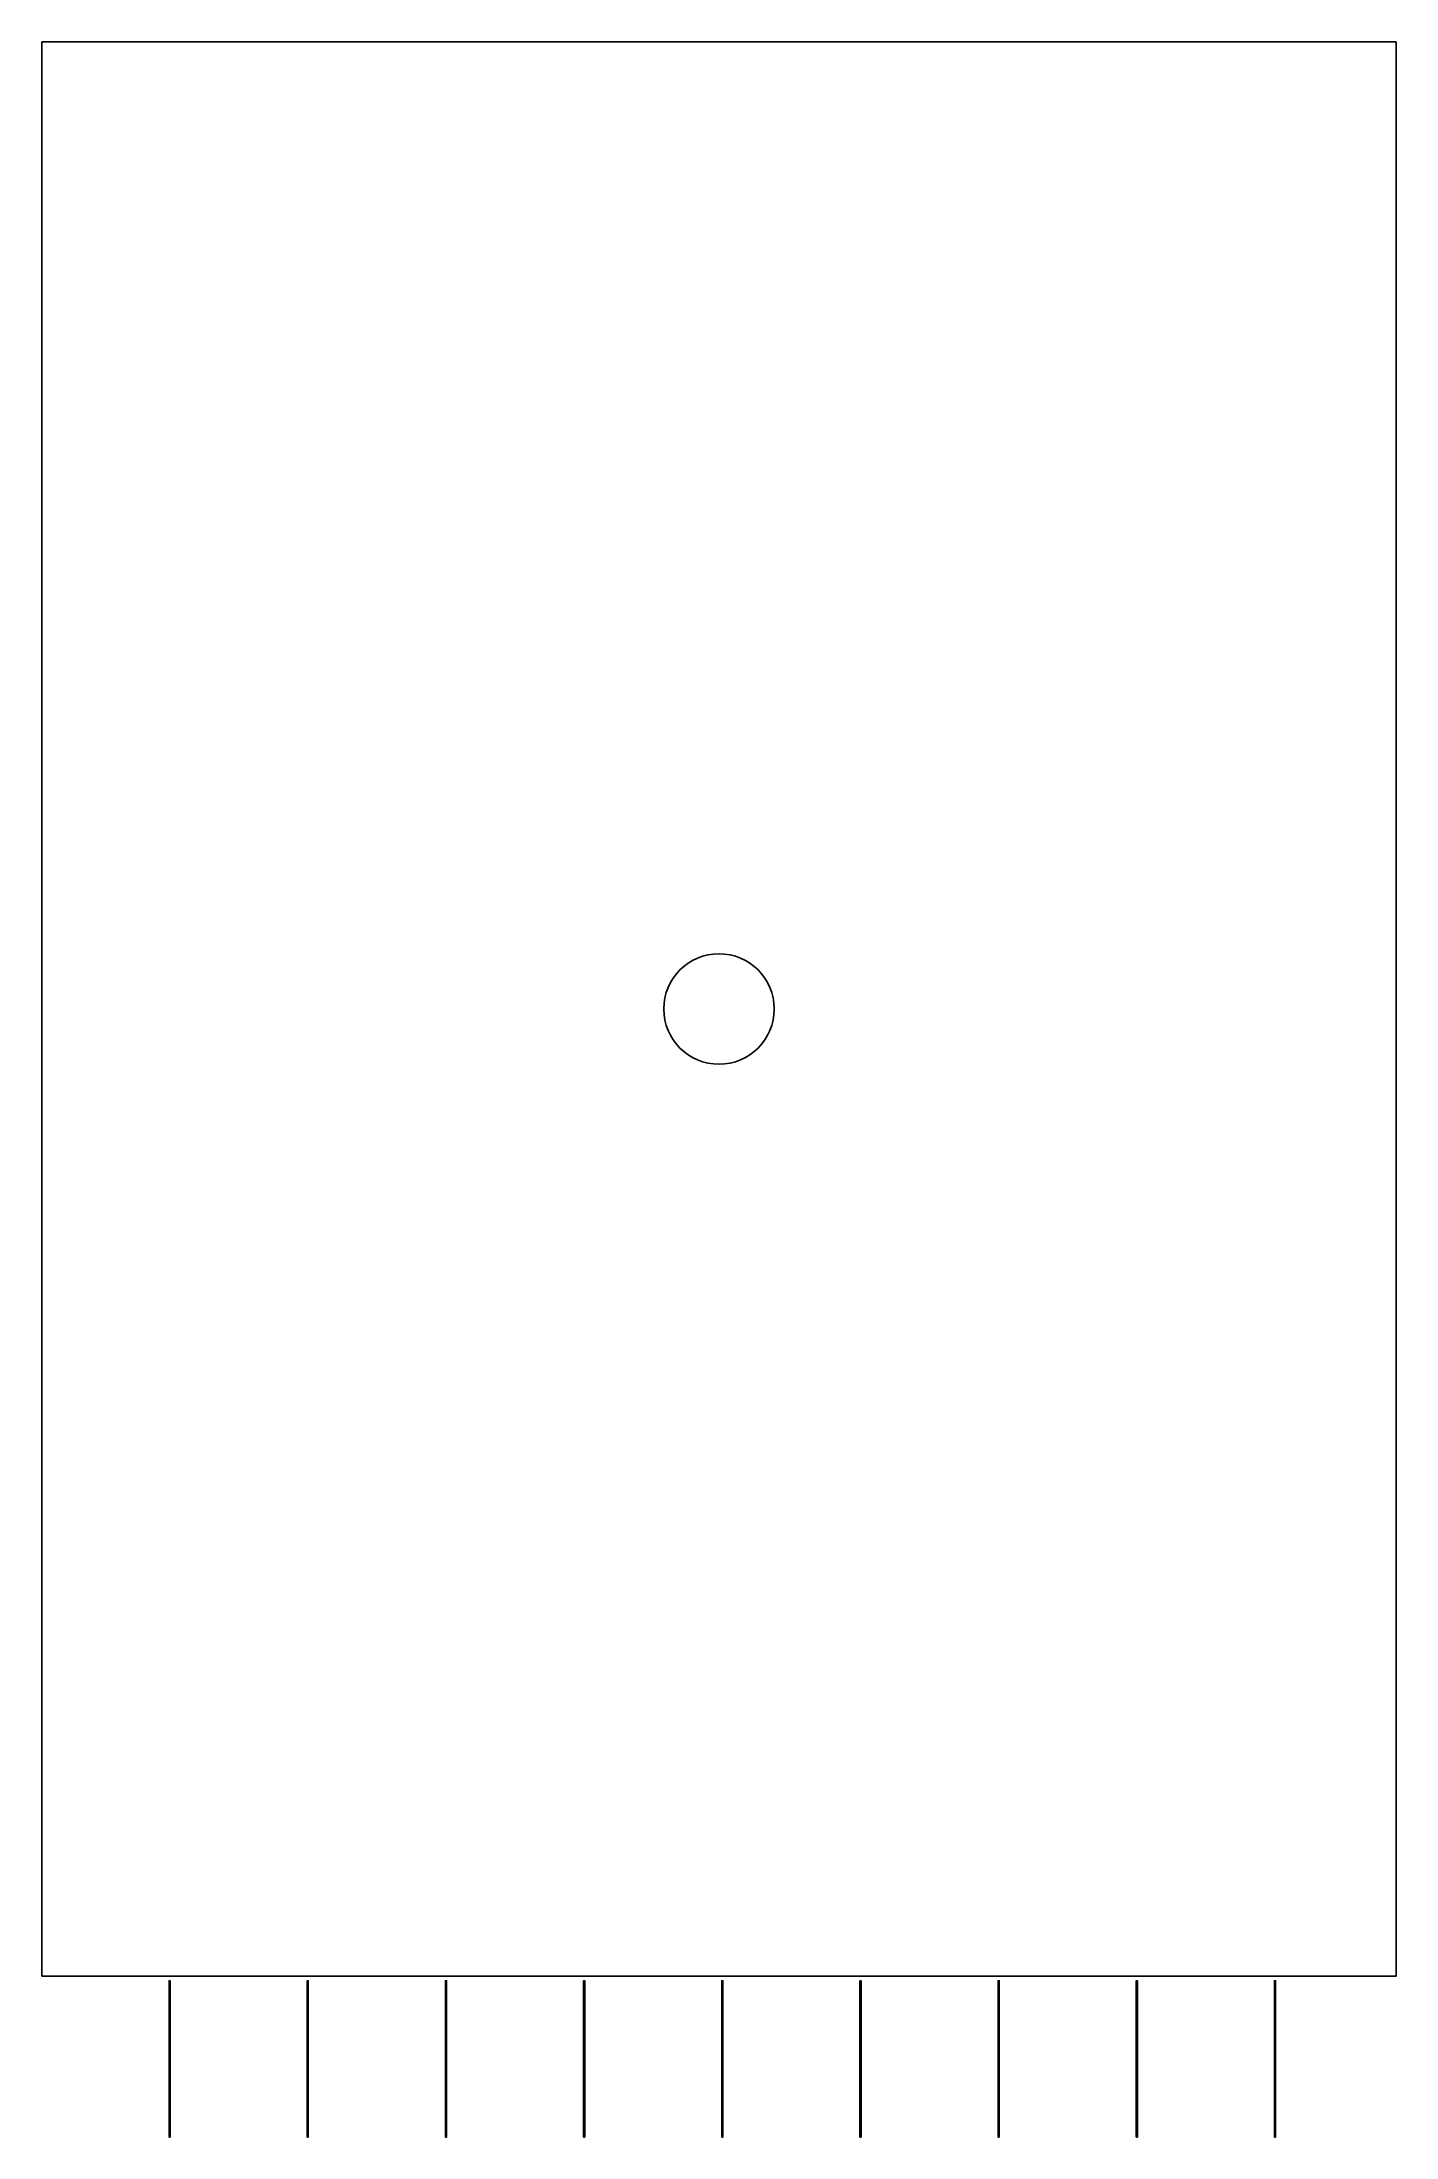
# Model space of a CAD drawing. Header units: metres. Extents: x -16.4 to 2.5, y -1.7 to 7.
# Drawn here: x -2.45 to 2.45, y -0.58 to 7 of the extents above; entities outside this region: 1.
import ezdxf

# ---------------------------------------------------------------- set-up
doc = ezdxf.new("R2010")
doc.units = ezdxf.units.M

msp = doc.modelspace()

# ---------------------------------------------------------------- linework, layer by layer
at = {"layer": 'Fixed Shading', "color": 9}
for points in [[(-1.99, -0.01716, -1.25), (-1.99, -0.3, -0.96716), (-1.99, -0.58284, -1.25), (-1.99, -0.3, -1.53284)], [(-1.99, -0.3, -1.53284), (-1.99, -0.58284, -1.25), (-1.99, -0.3, -0.96716), (-1.99, -0.01716, -1.25)], [(-1.99, -0.3, -1.53284), (-1.986, -0.01716, -1.25), (-1.99, -0.01716, -1.25)], [(-1.99, -0.01716, -1.25), (-1.986, -0.01716, -1.25), (-1.99, -0.3, -1.53284)], [(-1.99, -0.01716, -1.25), (-1.986, -0.3, -0.96716), (-1.99, -0.3, -0.96716)], [(-1.99, -0.3, -0.96716), (-1.986, -0.3, -0.96716), (-1.99, -0.01716, -1.25)], [(-1.99, -0.01716, -0.75), (-1.99, -0.3, -0.46716), (-1.99, -0.58284, -0.75), (-1.99, -0.3, -1.03284)], [(-1.99, -0.3, -1.03284), (-1.99, -0.58284, -0.75), (-1.99, -0.3, -0.46716), (-1.99, -0.01716, -0.75)], [(-1.99, -0.3, -1.03284), (-1.986, -0.01716, -0.75), (-1.99, -0.01716, -0.75)], [(-1.99, -0.01716, -0.75), (-1.986, -0.01716, -0.75), (-1.99, -0.3, -1.03284)], [(-1.99, -0.01716, -0.75), (-1.986, -0.3, -0.46716), (-1.99, -0.3, -0.46716)], [(-1.99, -0.3, -0.46716), (-1.986, -0.3, -0.46716), (-1.99, -0.01716, -0.75)], [(-1.99, -0.01716, -0.25), (-1.99, -0.3, 0.03284), (-1.99, -0.58284, -0.25), (-1.99, -0.3, -0.53284)], [(-1.99, -0.3, -0.53284), (-1.99, -0.58284, -0.25), (-1.99, -0.3, 0.03284), (-1.99, -0.01716, -0.25)], [(-1.99, -0.3, -0.53284), (-1.986, -0.01716, -0.25), (-1.99, -0.01716, -0.25)], [(-1.99, -0.01716, -0.25), (-1.986, -0.01716, -0.25), (-1.99, -0.3, -0.53284)], [(-1.99, -0.01716, -0.25), (-1.986, -0.3, 0.03284), (-1.99, -0.3, 0.03284)], [(-1.99, -0.3, 0.03284), (-1.986, -0.3, 0.03284), (-1.99, -0.01716, -0.25)], [(-1.99, -0.01716, 0.25), (-1.99, -0.3, 0.53284), (-1.99, -0.58284, 0.25), (-1.99, -0.3, -0.03284)], [(-1.99, -0.3, -0.03284), (-1.99, -0.58284, 0.25), (-1.99, -0.3, 0.53284), (-1.99, -0.01716, 0.25)], [(-1.99, -0.3, -0.03284), (-1.986, -0.01716, 0.25), (-1.99, -0.01716, 0.25)], [(-1.99, -0.01716, 0.25), (-1.986, -0.01716, 0.25), (-1.99, -0.3, -0.03284)], [(-1.99, -0.01716, 0.25), (-1.986, -0.3, 0.53284), (-1.99, -0.3, 0.53284)], [(-1.99, -0.3, 0.53284), (-1.986, -0.3, 0.53284), (-1.99, -0.01716, 0.25)], [(-1.986, -0.3, -1.53284), (-1.986, -0.58284, -1.25), (-1.986, -0.3, -0.96716), (-1.986, -0.01716, -1.25)], [(-1.986, -0.01716, -1.25), (-1.986, -0.3, -0.96716), (-1.986, -0.58284, -1.25), (-1.986, -0.3, -1.53284)], [(-1.986, -0.3, -1.03284), (-1.986, -0.58284, -0.75), (-1.986, -0.3, -0.46716), (-1.986, -0.01716, -0.75)], [(-1.986, -0.01716, -0.75), (-1.986, -0.3, -0.46716), (-1.986, -0.58284, -0.75), (-1.986, -0.3, -1.03284)], [(-1.986, -0.3, -0.53284), (-1.986, -0.58284, -0.25), (-1.986, -0.3, 0.03284), (-1.986, -0.01716, -0.25)], [(-1.986, -0.01716, -0.25), (-1.986, -0.3, 0.03284), (-1.986, -0.58284, -0.25), (-1.986, -0.3, -0.53284)], [(-1.986, -0.3, -0.03284), (-1.986, -0.58284, 0.25), (-1.986, -0.3, 0.53284), (-1.986, -0.01716, 0.25)], [(-1.986, -0.01716, 0.25), (-1.986, -0.3, 0.53284), (-1.986, -0.58284, 0.25), (-1.986, -0.3, -0.03284)], [(-1.49, -0.01716, -1.25), (-1.49, -0.3, -0.96716), (-1.49, -0.58284, -1.25), (-1.49, -0.3, -1.53284)], [(-1.49, -0.3, -1.53284), (-1.49, -0.58284, -1.25), (-1.49, -0.3, -0.96716), (-1.49, -0.01716, -1.25)], [(-1.49, -0.3, -1.53284), (-1.486, -0.01716, -1.25), (-1.49, -0.01716, -1.25)], [(-1.49, -0.01716, -1.25), (-1.486, -0.01716, -1.25), (-1.49, -0.3, -1.53284)], [(-1.49, -0.01716, -1.25), (-1.486, -0.3, -0.96716), (-1.49, -0.3, -0.96716)], [(-1.49, -0.3, -0.96716), (-1.486, -0.3, -0.96716), (-1.49, -0.01716, -1.25)], [(-1.49, -0.01716, -0.75), (-1.49, -0.3, -0.46716), (-1.49, -0.58284, -0.75), (-1.49, -0.3, -1.03284)], [(-1.49, -0.3, -1.03284), (-1.49, -0.58284, -0.75), (-1.49, -0.3, -0.46716), (-1.49, -0.01716, -0.75)], [(-1.49, -0.3, -1.03284), (-1.486, -0.01716, -0.75), (-1.49, -0.01716, -0.75)], [(-1.49, -0.01716, -0.75), (-1.486, -0.01716, -0.75), (-1.49, -0.3, -1.03284)], [(-1.49, -0.01716, -0.75), (-1.486, -0.3, -0.46716), (-1.49, -0.3, -0.46716)], [(-1.49, -0.3, -0.46716), (-1.486, -0.3, -0.46716), (-1.49, -0.01716, -0.75)], [(-1.49, -0.01716, -0.25), (-1.49, -0.3, 0.03284), (-1.49, -0.58284, -0.25), (-1.49, -0.3, -0.53284)], [(-1.49, -0.3, -0.53284), (-1.49, -0.58284, -0.25), (-1.49, -0.3, 0.03284), (-1.49, -0.01716, -0.25)], [(-1.49, -0.3, -0.53284), (-1.486, -0.01716, -0.25), (-1.49, -0.01716, -0.25)], [(-1.49, -0.01716, -0.25), (-1.486, -0.01716, -0.25), (-1.49, -0.3, -0.53284)], [(-1.49, -0.01716, -0.25), (-1.486, -0.3, 0.03284), (-1.49, -0.3, 0.03284)], [(-1.49, -0.3, 0.03284), (-1.486, -0.3, 0.03284), (-1.49, -0.01716, -0.25)], [(-1.49, -0.01716, 0.25), (-1.49, -0.3, 0.53284), (-1.49, -0.58284, 0.25), (-1.49, -0.3, -0.03284)], [(-1.49, -0.3, -0.03284), (-1.49, -0.58284, 0.25), (-1.49, -0.3, 0.53284), (-1.49, -0.01716, 0.25)], [(-1.49, -0.3, -0.03284), (-1.486, -0.01716, 0.25), (-1.49, -0.01716, 0.25)], [(-1.49, -0.01716, 0.25), (-1.486, -0.01716, 0.25), (-1.49, -0.3, -0.03284)], [(-1.49, -0.01716, 0.25), (-1.486, -0.3, 0.53284), (-1.49, -0.3, 0.53284)], [(-1.49, -0.3, 0.53284), (-1.486, -0.3, 0.53284), (-1.49, -0.01716, 0.25)], [(-1.486, -0.3, -1.53284), (-1.486, -0.58284, -1.25), (-1.486, -0.3, -0.96716), (-1.486, -0.01716, -1.25)], [(-1.486, -0.01716, -1.25), (-1.486, -0.3, -0.96716), (-1.486, -0.58284, -1.25), (-1.486, -0.3, -1.53284)], [(-1.486, -0.3, -1.03284), (-1.486, -0.58284, -0.75), (-1.486, -0.3, -0.46716), (-1.486, -0.01716, -0.75)], [(-1.486, -0.01716, -0.75), (-1.486, -0.3, -0.46716), (-1.486, -0.58284, -0.75), (-1.486, -0.3, -1.03284)], [(-1.486, -0.3, -0.53284), (-1.486, -0.58284, -0.25), (-1.486, -0.3, 0.03284), (-1.486, -0.01716, -0.25)], [(-1.486, -0.01716, -0.25), (-1.486, -0.3, 0.03284), (-1.486, -0.58284, -0.25), (-1.486, -0.3, -0.53284)], [(-1.486, -0.3, -0.03284), (-1.486, -0.58284, 0.25), (-1.486, -0.3, 0.53284), (-1.486, -0.01716, 0.25)], [(-1.486, -0.01716, 0.25), (-1.486, -0.3, 0.53284), (-1.486, -0.58284, 0.25), (-1.486, -0.3, -0.03284)], [(-0.99, -0.01716, -1.25), (-0.99, -0.3, -0.96716), (-0.99, -0.58284, -1.25), (-0.99, -0.3, -1.53284)], [(-0.99, -0.3, -1.53284), (-0.99, -0.58284, -1.25), (-0.99, -0.3, -0.96716), (-0.99, -0.01716, -1.25)], [(-0.99, -0.3, -1.53284), (-0.986, -0.01716, -1.25), (-0.99, -0.01716, -1.25)], [(-0.99, -0.01716, -1.25), (-0.986, -0.01716, -1.25), (-0.99, -0.3, -1.53284)], [(-0.99, -0.01716, -1.25), (-0.986, -0.3, -0.96716), (-0.99, -0.3, -0.96716)], [(-0.99, -0.3, -0.96716), (-0.986, -0.3, -0.96716), (-0.99, -0.01716, -1.25)], [(-0.99, -0.01716, -0.75), (-0.99, -0.3, -0.46716), (-0.99, -0.58284, -0.75), (-0.99, -0.3, -1.03284)], [(-0.99, -0.3, -1.03284), (-0.99, -0.58284, -0.75), (-0.99, -0.3, -0.46716), (-0.99, -0.01716, -0.75)], [(-0.99, -0.3, -1.03284), (-0.986, -0.01716, -0.75), (-0.99, -0.01716, -0.75)], [(-0.99, -0.01716, -0.75), (-0.986, -0.01716, -0.75), (-0.99, -0.3, -1.03284)], [(-0.99, -0.01716, -0.75), (-0.986, -0.3, -0.46716), (-0.99, -0.3, -0.46716)], [(-0.99, -0.3, -0.46716), (-0.986, -0.3, -0.46716), (-0.99, -0.01716, -0.75)], [(-0.99, -0.01716, -0.25), (-0.99, -0.3, 0.03284), (-0.99, -0.58284, -0.25), (-0.99, -0.3, -0.53284)], [(-0.99, -0.3, -0.53284), (-0.99, -0.58284, -0.25), (-0.99, -0.3, 0.03284), (-0.99, -0.01716, -0.25)], [(-0.99, -0.3, -0.53284), (-0.986, -0.01716, -0.25), (-0.99, -0.01716, -0.25)], [(-0.99, -0.01716, -0.25), (-0.986, -0.01716, -0.25), (-0.99, -0.3, -0.53284)], [(-0.99, -0.01716, -0.25), (-0.986, -0.3, 0.03284), (-0.99, -0.3, 0.03284)], [(-0.99, -0.3, 0.03284), (-0.986, -0.3, 0.03284), (-0.99, -0.01716, -0.25)], [(-0.99, -0.01716, 0.25), (-0.99, -0.3, 0.53284), (-0.99, -0.58284, 0.25), (-0.99, -0.3, -0.03284)], [(-0.99, -0.3, -0.03284), (-0.99, -0.58284, 0.25), (-0.99, -0.3, 0.53284), (-0.99, -0.01716, 0.25)], [(-0.99, -0.3, -0.03284), (-0.986, -0.01716, 0.25), (-0.99, -0.01716, 0.25)], [(-0.99, -0.01716, 0.25), (-0.986, -0.01716, 0.25), (-0.99, -0.3, -0.03284)], [(-0.99, -0.01716, 0.25), (-0.986, -0.3, 0.53284), (-0.99, -0.3, 0.53284)], [(-0.99, -0.3, 0.53284), (-0.986, -0.3, 0.53284), (-0.99, -0.01716, 0.25)], [(-0.986, -0.3, -1.53284), (-0.986, -0.58284, -1.25), (-0.986, -0.3, -0.96716), (-0.986, -0.01716, -1.25)], [(-0.986, -0.01716, -1.25), (-0.986, -0.3, -0.96716), (-0.986, -0.58284, -1.25), (-0.986, -0.3, -1.53284)], [(-0.986, -0.3, -1.03284), (-0.986, -0.58284, -0.75), (-0.986, -0.3, -0.46716), (-0.986, -0.01716, -0.75)], [(-0.986, -0.01716, -0.75), (-0.986, -0.3, -0.46716), (-0.986, -0.58284, -0.75), (-0.986, -0.3, -1.03284)], [(-0.986, -0.3, -0.53284), (-0.986, -0.58284, -0.25), (-0.986, -0.3, 0.03284), (-0.986, -0.01716, -0.25)], [(-0.986, -0.01716, -0.25), (-0.986, -0.3, 0.03284), (-0.986, -0.58284, -0.25), (-0.986, -0.3, -0.53284)], [(-0.986, -0.3, -0.03284), (-0.986, -0.58284, 0.25), (-0.986, -0.3, 0.53284), (-0.986, -0.01716, 0.25)], [(-0.986, -0.01716, 0.25), (-0.986, -0.3, 0.53284), (-0.986, -0.58284, 0.25), (-0.986, -0.3, -0.03284)], [(-0.49, -0.01716, -1.25), (-0.49, -0.3, -0.96716), (-0.49, -0.58284, -1.25), (-0.49, -0.3, -1.53284)], [(-0.49, -0.3, -1.53284), (-0.49, -0.58284, -1.25), (-0.49, -0.3, -0.96716), (-0.49, -0.01716, -1.25)], [(-0.49, -0.3, -1.53284), (-0.486, -0.01716, -1.25), (-0.49, -0.01716, -1.25)], [(-0.49, -0.01716, -1.25), (-0.486, -0.01716, -1.25), (-0.49, -0.3, -1.53284)], [(-0.49, -0.01716, -1.25), (-0.486, -0.3, -0.96716), (-0.49, -0.3, -0.96716)], [(-0.49, -0.3, -0.96716), (-0.486, -0.3, -0.96716), (-0.49, -0.01716, -1.25)], [(-0.49, -0.01716, -0.75), (-0.49, -0.3, -0.46716), (-0.49, -0.58284, -0.75), (-0.49, -0.3, -1.03284)], [(-0.49, -0.3, -1.03284), (-0.49, -0.58284, -0.75), (-0.49, -0.3, -0.46716), (-0.49, -0.01716, -0.75)], [(-0.49, -0.3, -1.03284), (-0.486, -0.01716, -0.75), (-0.49, -0.01716, -0.75)], [(-0.49, -0.01716, -0.75), (-0.486, -0.01716, -0.75), (-0.49, -0.3, -1.03284)], [(-0.49, -0.01716, -0.75), (-0.486, -0.3, -0.46716), (-0.49, -0.3, -0.46716)], [(-0.49, -0.3, -0.46716), (-0.486, -0.3, -0.46716), (-0.49, -0.01716, -0.75)], [(-0.49, -0.01716, -0.25), (-0.49, -0.3, 0.03284), (-0.49, -0.58284, -0.25), (-0.49, -0.3, -0.53284)], [(-0.49, -0.3, -0.53284), (-0.49, -0.58284, -0.25), (-0.49, -0.3, 0.03284), (-0.49, -0.01716, -0.25)], [(-0.49, -0.3, -0.53284), (-0.486, -0.01716, -0.25), (-0.49, -0.01716, -0.25)], [(-0.49, -0.01716, -0.25), (-0.486, -0.01716, -0.25), (-0.49, -0.3, -0.53284)], [(-0.49, -0.01716, -0.25), (-0.486, -0.3, 0.03284), (-0.49, -0.3, 0.03284)], [(-0.49, -0.3, 0.03284), (-0.486, -0.3, 0.03284), (-0.49, -0.01716, -0.25)], [(-0.49, -0.01716, 0.25), (-0.49, -0.3, 0.53284), (-0.49, -0.58284, 0.25), (-0.49, -0.3, -0.03284)], [(-0.49, -0.3, -0.03284), (-0.49, -0.58284, 0.25), (-0.49, -0.3, 0.53284), (-0.49, -0.01716, 0.25)], [(-0.49, -0.3, -0.03284), (-0.486, -0.01716, 0.25), (-0.49, -0.01716, 0.25)], [(-0.49, -0.01716, 0.25), (-0.486, -0.01716, 0.25), (-0.49, -0.3, -0.03284)], [(-0.49, -0.01716, 0.25), (-0.486, -0.3, 0.53284), (-0.49, -0.3, 0.53284)], [(-0.49, -0.3, 0.53284), (-0.486, -0.3, 0.53284), (-0.49, -0.01716, 0.25)], [(-0.486, -0.3, -1.53284), (-0.486, -0.58284, -1.25), (-0.486, -0.3, -0.96716), (-0.486, -0.01716, -1.25)], [(-0.486, -0.01716, -1.25), (-0.486, -0.3, -0.96716), (-0.486, -0.58284, -1.25), (-0.486, -0.3, -1.53284)], [(-0.486, -0.3, -1.03284), (-0.486, -0.58284, -0.75), (-0.486, -0.3, -0.46716), (-0.486, -0.01716, -0.75)], [(-0.486, -0.01716, -0.75), (-0.486, -0.3, -0.46716), (-0.486, -0.58284, -0.75), (-0.486, -0.3, -1.03284)], [(-0.486, -0.3, -0.53284), (-0.486, -0.58284, -0.25), (-0.486, -0.3, 0.03284), (-0.486, -0.01716, -0.25)], [(-0.486, -0.01716, -0.25), (-0.486, -0.3, 0.03284), (-0.486, -0.58284, -0.25), (-0.486, -0.3, -0.53284)], [(-0.486, -0.3, -0.03284), (-0.486, -0.58284, 0.25), (-0.486, -0.3, 0.53284), (-0.486, -0.01716, 0.25)], [(-0.486, -0.01716, 0.25), (-0.486, -0.3, 0.53284), (-0.486, -0.58284, 0.25), (-0.486, -0.3, -0.03284)], [(0.01, -0.01716, -1.25), (0.01, -0.3, -0.96716), (0.01, -0.58284, -1.25), (0.01, -0.3, -1.53284)], [(0.01, -0.3, -1.53284), (0.01, -0.58284, -1.25), (0.01, -0.3, -0.96716), (0.01, -0.01716, -1.25)], [(0.01, -0.3, -1.53284), (0.014, -0.01716, -1.25), (0.01, -0.01716, -1.25)], [(0.01, -0.01716, -1.25), (0.014, -0.01716, -1.25), (0.01, -0.3, -1.53284)], [(0.01, -0.01716, -1.25), (0.014, -0.3, -0.96716), (0.01, -0.3, -0.96716)], [(0.01, -0.3, -0.96716), (0.014, -0.3, -0.96716), (0.01, -0.01716, -1.25)], [(0.01, -0.01716, -0.75), (0.01, -0.3, -0.46716), (0.01, -0.58284, -0.75), (0.01, -0.3, -1.03284)], [(0.01, -0.3, -1.03284), (0.01, -0.58284, -0.75), (0.01, -0.3, -0.46716), (0.01, -0.01716, -0.75)], [(0.01, -0.3, -1.03284), (0.014, -0.01716, -0.75), (0.01, -0.01716, -0.75)], [(0.01, -0.01716, -0.75), (0.014, -0.01716, -0.75), (0.01, -0.3, -1.03284)], [(0.01, -0.01716, -0.75), (0.014, -0.3, -0.46716), (0.01, -0.3, -0.46716)], [(0.01, -0.3, -0.46716), (0.014, -0.3, -0.46716), (0.01, -0.01716, -0.75)], [(0.01, -0.01716, -0.25), (0.01, -0.3, 0.03284), (0.01, -0.58284, -0.25), (0.01, -0.3, -0.53284)], [(0.01, -0.3, -0.53284), (0.01, -0.58284, -0.25), (0.01, -0.3, 0.03284), (0.01, -0.01716, -0.25)], [(0.01, -0.3, -0.53284), (0.014, -0.01716, -0.25), (0.01, -0.01716, -0.25)], [(0.01, -0.01716, -0.25), (0.014, -0.01716, -0.25), (0.01, -0.3, -0.53284)], [(0.01, -0.01716, -0.25), (0.014, -0.3, 0.03284), (0.01, -0.3, 0.03284)], [(0.01, -0.3, 0.03284), (0.014, -0.3, 0.03284), (0.01, -0.01716, -0.25)], [(0.01, -0.01716, 0.25), (0.01, -0.3, 0.53284), (0.01, -0.58284, 0.25), (0.01, -0.3, -0.03284)], [(0.01, -0.3, -0.03284), (0.01, -0.58284, 0.25), (0.01, -0.3, 0.53284), (0.01, -0.01716, 0.25)], [(0.01, -0.3, -0.03284), (0.014, -0.01716, 0.25), (0.01, -0.01716, 0.25)], [(0.01, -0.01716, 0.25), (0.014, -0.01716, 0.25), (0.01, -0.3, -0.03284)], [(0.01, -0.01716, 0.25), (0.014, -0.3, 0.53284), (0.01, -0.3, 0.53284)], [(0.01, -0.3, 0.53284), (0.014, -0.3, 0.53284), (0.01, -0.01716, 0.25)], [(0.014, -0.3, -1.53284), (0.014, -0.58284, -1.25), (0.014, -0.3, -0.96716), (0.014, -0.01716, -1.25)], [(0.014, -0.01716, -1.25), (0.014, -0.3, -0.96716), (0.014, -0.58284, -1.25), (0.014, -0.3, -1.53284)], [(0.014, -0.3, -1.03284), (0.014, -0.58284, -0.75), (0.014, -0.3, -0.46716), (0.014, -0.01716, -0.75)], [(0.014, -0.01716, -0.75), (0.014, -0.3, -0.46716), (0.014, -0.58284, -0.75), (0.014, -0.3, -1.03284)], [(0.014, -0.3, -0.53284), (0.014, -0.58284, -0.25), (0.014, -0.3, 0.03284), (0.014, -0.01716, -0.25)], [(0.014, -0.01716, -0.25), (0.014, -0.3, 0.03284), (0.014, -0.58284, -0.25), (0.014, -0.3, -0.53284)], [(0.014, -0.3, -0.03284), (0.014, -0.58284, 0.25), (0.014, -0.3, 0.53284), (0.014, -0.01716, 0.25)], [(0.014, -0.01716, 0.25), (0.014, -0.3, 0.53284), (0.014, -0.58284, 0.25), (0.014, -0.3, -0.03284)], [(0.51, -0.01716, -1.25), (0.51, -0.3, -0.96716), (0.51, -0.58284, -1.25), (0.51, -0.3, -1.53284)], [(0.51, -0.3, -1.53284), (0.51, -0.58284, -1.25), (0.51, -0.3, -0.96716), (0.51, -0.01716, -1.25)], [(0.51, -0.3, -1.53284), (0.514, -0.01716, -1.25), (0.51, -0.01716, -1.25)], [(0.51, -0.01716, -1.25), (0.514, -0.01716, -1.25), (0.51, -0.3, -1.53284)], [(0.51, -0.01716, -1.25), (0.514, -0.3, -0.96716), (0.51, -0.3, -0.96716)], [(0.51, -0.3, -0.96716), (0.514, -0.3, -0.96716), (0.51, -0.01716, -1.25)], [(0.51, -0.01716, -0.75), (0.51, -0.3, -0.46716), (0.51, -0.58284, -0.75), (0.51, -0.3, -1.03284)], [(0.51, -0.3, -1.03284), (0.51, -0.58284, -0.75), (0.51, -0.3, -0.46716), (0.51, -0.01716, -0.75)], [(0.51, -0.3, -1.03284), (0.514, -0.01716, -0.75), (0.51, -0.01716, -0.75)], [(0.51, -0.01716, -0.75), (0.514, -0.01716, -0.75), (0.51, -0.3, -1.03284)], [(0.51, -0.01716, -0.75), (0.514, -0.3, -0.46716), (0.51, -0.3, -0.46716)], [(0.51, -0.3, -0.46716), (0.514, -0.3, -0.46716), (0.51, -0.01716, -0.75)], [(0.51, -0.01716, -0.25), (0.51, -0.3, 0.03284), (0.51, -0.58284, -0.25), (0.51, -0.3, -0.53284)], [(0.51, -0.3, -0.53284), (0.51, -0.58284, -0.25), (0.51, -0.3, 0.03284), (0.51, -0.01716, -0.25)], [(0.51, -0.3, -0.53284), (0.514, -0.01716, -0.25), (0.51, -0.01716, -0.25)], [(0.51, -0.01716, -0.25), (0.514, -0.01716, -0.25), (0.51, -0.3, -0.53284)], [(0.51, -0.01716, -0.25), (0.514, -0.3, 0.03284), (0.51, -0.3, 0.03284)], [(0.51, -0.3, 0.03284), (0.514, -0.3, 0.03284), (0.51, -0.01716, -0.25)], [(0.51, -0.01716, 0.25), (0.51, -0.3, 0.53284), (0.51, -0.58284, 0.25), (0.51, -0.3, -0.03284)], [(0.51, -0.3, -0.03284), (0.51, -0.58284, 0.25), (0.51, -0.3, 0.53284), (0.51, -0.01716, 0.25)], [(0.51, -0.3, -0.03284), (0.514, -0.01716, 0.25), (0.51, -0.01716, 0.25)], [(0.51, -0.01716, 0.25), (0.514, -0.01716, 0.25), (0.51, -0.3, -0.03284)], [(0.51, -0.01716, 0.25), (0.514, -0.3, 0.53284), (0.51, -0.3, 0.53284)], [(0.51, -0.3, 0.53284), (0.514, -0.3, 0.53284), (0.51, -0.01716, 0.25)], [(0.514, -0.3, -1.53284), (0.514, -0.58284, -1.25), (0.514, -0.3, -0.96716), (0.514, -0.01716, -1.25)], [(0.514, -0.01716, -1.25), (0.514, -0.3, -0.96716), (0.514, -0.58284, -1.25), (0.514, -0.3, -1.53284)], [(0.514, -0.3, -1.03284), (0.514, -0.58284, -0.75), (0.514, -0.3, -0.46716), (0.514, -0.01716, -0.75)], [(0.514, -0.01716, -0.75), (0.514, -0.3, -0.46716), (0.514, -0.58284, -0.75), (0.514, -0.3, -1.03284)], [(0.514, -0.3, -0.53284), (0.514, -0.58284, -0.25), (0.514, -0.3, 0.03284), (0.514, -0.01716, -0.25)], [(0.514, -0.01716, -0.25), (0.514, -0.3, 0.03284), (0.514, -0.58284, -0.25), (0.514, -0.3, -0.53284)], [(0.514, -0.3, -0.03284), (0.514, -0.58284, 0.25), (0.514, -0.3, 0.53284), (0.514, -0.01716, 0.25)], [(0.514, -0.01716, 0.25), (0.514, -0.3, 0.53284), (0.514, -0.58284, 0.25), (0.514, -0.3, -0.03284)], [(1.01, -0.01716, -1.25), (1.01, -0.3, -0.96716), (1.01, -0.58284, -1.25), (1.01, -0.3, -1.53284)], [(1.01, -0.3, -1.53284), (1.01, -0.58284, -1.25), (1.01, -0.3, -0.96716), (1.01, -0.01716, -1.25)], [(1.01, -0.3, -1.53284), (1.014, -0.01716, -1.25), (1.01, -0.01716, -1.25)], [(1.01, -0.01716, -1.25), (1.014, -0.01716, -1.25), (1.01, -0.3, -1.53284)], [(1.01, -0.01716, -1.25), (1.014, -0.3, -0.96716), (1.01, -0.3, -0.96716)], [(1.01, -0.3, -0.96716), (1.014, -0.3, -0.96716), (1.01, -0.01716, -1.25)], [(1.01, -0.01716, -0.75), (1.01, -0.3, -0.46716), (1.01, -0.58284, -0.75), (1.01, -0.3, -1.03284)], [(1.01, -0.3, -1.03284), (1.01, -0.58284, -0.75), (1.01, -0.3, -0.46716), (1.01, -0.01716, -0.75)], [(1.01, -0.3, -1.03284), (1.014, -0.01716, -0.75), (1.01, -0.01716, -0.75)], [(1.01, -0.01716, -0.75), (1.014, -0.01716, -0.75), (1.01, -0.3, -1.03284)], [(1.01, -0.01716, -0.75), (1.014, -0.3, -0.46716), (1.01, -0.3, -0.46716)], [(1.01, -0.3, -0.46716), (1.014, -0.3, -0.46716), (1.01, -0.01716, -0.75)], [(1.01, -0.01716, -0.25), (1.01, -0.3, 0.03284), (1.01, -0.58284, -0.25), (1.01, -0.3, -0.53284)], [(1.01, -0.3, -0.53284), (1.01, -0.58284, -0.25), (1.01, -0.3, 0.03284), (1.01, -0.01716, -0.25)], [(1.01, -0.3, -0.53284), (1.014, -0.01716, -0.25), (1.01, -0.01716, -0.25)], [(1.01, -0.01716, -0.25), (1.014, -0.01716, -0.25), (1.01, -0.3, -0.53284)], [(1.01, -0.01716, -0.25), (1.014, -0.3, 0.03284), (1.01, -0.3, 0.03284)], [(1.01, -0.3, 0.03284), (1.014, -0.3, 0.03284), (1.01, -0.01716, -0.25)], [(1.01, -0.01716, 0.25), (1.01, -0.3, 0.53284), (1.01, -0.58284, 0.25), (1.01, -0.3, -0.03284)], [(1.01, -0.3, -0.03284), (1.01, -0.58284, 0.25), (1.01, -0.3, 0.53284), (1.01, -0.01716, 0.25)], [(1.01, -0.3, -0.03284), (1.014, -0.01716, 0.25), (1.01, -0.01716, 0.25)], [(1.01, -0.01716, 0.25), (1.014, -0.01716, 0.25), (1.01, -0.3, -0.03284)], [(1.01, -0.01716, 0.25), (1.014, -0.3, 0.53284), (1.01, -0.3, 0.53284)], [(1.01, -0.3, 0.53284), (1.014, -0.3, 0.53284), (1.01, -0.01716, 0.25)], [(1.014, -0.3, -1.53284), (1.014, -0.58284, -1.25), (1.014, -0.3, -0.96716), (1.014, -0.01716, -1.25)], [(1.014, -0.01716, -1.25), (1.014, -0.3, -0.96716), (1.014, -0.58284, -1.25), (1.014, -0.3, -1.53284)], [(1.014, -0.3, -1.03284), (1.014, -0.58284, -0.75), (1.014, -0.3, -0.46716), (1.014, -0.01716, -0.75)], [(1.014, -0.01716, -0.75), (1.014, -0.3, -0.46716), (1.014, -0.58284, -0.75), (1.014, -0.3, -1.03284)], [(1.014, -0.3, -0.53284), (1.014, -0.58284, -0.25), (1.014, -0.3, 0.03284), (1.014, -0.01716, -0.25)], [(1.014, -0.01716, -0.25), (1.014, -0.3, 0.03284), (1.014, -0.58284, -0.25), (1.014, -0.3, -0.53284)], [(1.014, -0.3, -0.03284), (1.014, -0.58284, 0.25), (1.014, -0.3, 0.53284), (1.014, -0.01716, 0.25)], [(1.014, -0.01716, 0.25), (1.014, -0.3, 0.53284), (1.014, -0.58284, 0.25), (1.014, -0.3, -0.03284)], [(1.51, -0.01716, -1.25), (1.51, -0.3, -0.96716), (1.51, -0.58284, -1.25), (1.51, -0.3, -1.53284)], [(1.51, -0.3, -1.53284), (1.51, -0.58284, -1.25), (1.51, -0.3, -0.96716), (1.51, -0.01716, -1.25)], [(1.51, -0.3, -1.53284), (1.514, -0.01716, -1.25), (1.51, -0.01716, -1.25)], [(1.51, -0.01716, -1.25), (1.514, -0.01716, -1.25), (1.51, -0.3, -1.53284)], [(1.51, -0.01716, -1.25), (1.514, -0.3, -0.96716), (1.51, -0.3, -0.96716)], [(1.51, -0.3, -0.96716), (1.514, -0.3, -0.96716), (1.51, -0.01716, -1.25)], [(1.51, -0.01716, -0.75), (1.51, -0.3, -0.46716), (1.51, -0.58284, -0.75), (1.51, -0.3, -1.03284)], [(1.51, -0.3, -1.03284), (1.51, -0.58284, -0.75), (1.51, -0.3, -0.46716), (1.51, -0.01716, -0.75)], [(1.51, -0.3, -1.03284), (1.514, -0.01716, -0.75), (1.51, -0.01716, -0.75)], [(1.51, -0.01716, -0.75), (1.514, -0.01716, -0.75), (1.51, -0.3, -1.03284)], [(1.51, -0.01716, -0.75), (1.514, -0.3, -0.46716), (1.51, -0.3, -0.46716)], [(1.51, -0.3, -0.46716), (1.514, -0.3, -0.46716), (1.51, -0.01716, -0.75)], [(1.51, -0.01716, -0.25), (1.51, -0.3, 0.03284), (1.51, -0.58284, -0.25), (1.51, -0.3, -0.53284)], [(1.51, -0.3, -0.53284), (1.51, -0.58284, -0.25), (1.51, -0.3, 0.03284), (1.51, -0.01716, -0.25)], [(1.51, -0.3, -0.53284), (1.514, -0.01716, -0.25), (1.51, -0.01716, -0.25)], [(1.51, -0.01716, -0.25), (1.514, -0.01716, -0.25), (1.51, -0.3, -0.53284)], [(1.51, -0.01716, -0.25), (1.514, -0.3, 0.03284), (1.51, -0.3, 0.03284)], [(1.51, -0.3, 0.03284), (1.514, -0.3, 0.03284), (1.51, -0.01716, -0.25)], [(1.51, -0.01716, 0.25), (1.51, -0.3, 0.53284), (1.51, -0.58284, 0.25), (1.51, -0.3, -0.03284)], [(1.51, -0.3, -0.03284), (1.51, -0.58284, 0.25), (1.51, -0.3, 0.53284), (1.51, -0.01716, 0.25)], [(1.51, -0.3, -0.03284), (1.514, -0.01716, 0.25), (1.51, -0.01716, 0.25)], [(1.51, -0.01716, 0.25), (1.514, -0.01716, 0.25), (1.51, -0.3, -0.03284)], [(1.51, -0.01716, 0.25), (1.514, -0.3, 0.53284), (1.51, -0.3, 0.53284)], [(1.51, -0.3, 0.53284), (1.514, -0.3, 0.53284), (1.51, -0.01716, 0.25)], [(1.514, -0.3, -1.53284), (1.514, -0.58284, -1.25), (1.514, -0.3, -0.96716), (1.514, -0.01716, -1.25)], [(1.514, -0.01716, -1.25), (1.514, -0.3, -0.96716), (1.514, -0.58284, -1.25), (1.514, -0.3, -1.53284)], [(1.514, -0.3, -1.03284), (1.514, -0.58284, -0.75), (1.514, -0.3, -0.46716), (1.514, -0.01716, -0.75)], [(1.514, -0.01716, -0.75), (1.514, -0.3, -0.46716), (1.514, -0.58284, -0.75), (1.514, -0.3, -1.03284)], [(1.514, -0.3, -0.53284), (1.514, -0.58284, -0.25), (1.514, -0.3, 0.03284), (1.514, -0.01716, -0.25)], [(1.514, -0.01716, -0.25), (1.514, -0.3, 0.03284), (1.514, -0.58284, -0.25), (1.514, -0.3, -0.53284)], [(1.514, -0.3, -0.03284), (1.514, -0.58284, 0.25), (1.514, -0.3, 0.53284), (1.514, -0.01716, 0.25)], [(1.514, -0.01716, 0.25), (1.514, -0.3, 0.53284), (1.514, -0.58284, 0.25), (1.514, -0.3, -0.03284)], [(2.01, -0.01716, -1.25), (2.01, -0.3, -0.96716), (2.01, -0.58284, -1.25), (2.01, -0.3, -1.53284)], [(2.01, -0.3, -1.53284), (2.01, -0.58284, -1.25), (2.01, -0.3, -0.96716), (2.01, -0.01716, -1.25)], [(2.01, -0.3, -1.53284), (2.014, -0.01716, -1.25), (2.01, -0.01716, -1.25)], [(2.01, -0.01716, -1.25), (2.014, -0.01716, -1.25), (2.01, -0.3, -1.53284)], [(2.01, -0.01716, -1.25), (2.014, -0.3, -0.96716), (2.01, -0.3, -0.96716)], [(2.01, -0.3, -0.96716), (2.014, -0.3, -0.96716), (2.01, -0.01716, -1.25)], [(2.01, -0.01716, -0.75), (2.01, -0.3, -0.46716), (2.01, -0.58284, -0.75), (2.01, -0.3, -1.03284)], [(2.01, -0.3, -1.03284), (2.01, -0.58284, -0.75), (2.01, -0.3, -0.46716), (2.01, -0.01716, -0.75)], [(2.01, -0.3, -1.03284), (2.014, -0.01716, -0.75), (2.01, -0.01716, -0.75)], [(2.01, -0.01716, -0.75), (2.014, -0.01716, -0.75), (2.01, -0.3, -1.03284)], [(2.01, -0.01716, -0.75), (2.014, -0.3, -0.46716), (2.01, -0.3, -0.46716)], [(2.01, -0.3, -0.46716), (2.014, -0.3, -0.46716), (2.01, -0.01716, -0.75)], [(2.01, -0.01716, -0.25), (2.01, -0.3, 0.03284), (2.01, -0.58284, -0.25), (2.01, -0.3, -0.53284)], [(2.01, -0.3, -0.53284), (2.01, -0.58284, -0.25), (2.01, -0.3, 0.03284), (2.01, -0.01716, -0.25)], [(2.01, -0.3, -0.53284), (2.014, -0.01716, -0.25), (2.01, -0.01716, -0.25)], [(2.01, -0.01716, -0.25), (2.014, -0.01716, -0.25), (2.01, -0.3, -0.53284)], [(2.01, -0.01716, -0.25), (2.014, -0.3, 0.03284), (2.01, -0.3, 0.03284)], [(2.01, -0.3, 0.03284), (2.014, -0.3, 0.03284), (2.01, -0.01716, -0.25)], [(2.01, -0.01716, 0.25), (2.01, -0.3, 0.53284), (2.01, -0.58284, 0.25), (2.01, -0.3, -0.03284)], [(2.01, -0.3, -0.03284), (2.01, -0.58284, 0.25), (2.01, -0.3, 0.53284), (2.01, -0.01716, 0.25)], [(2.01, -0.3, -0.03284), (2.014, -0.01716, 0.25), (2.01, -0.01716, 0.25)], [(2.01, -0.01716, 0.25), (2.014, -0.01716, 0.25), (2.01, -0.3, -0.03284)], [(2.01, -0.01716, 0.25), (2.014, -0.3, 0.53284), (2.01, -0.3, 0.53284)], [(2.01, -0.3, 0.53284), (2.014, -0.3, 0.53284), (2.01, -0.01716, 0.25)], [(2.014, -0.3, -1.53284), (2.014, -0.58284, -1.25), (2.014, -0.3, -0.96716), (2.014, -0.01716, -1.25)], [(2.014, -0.01716, -1.25), (2.014, -0.3, -0.96716), (2.014, -0.58284, -1.25), (2.014, -0.3, -1.53284)], [(2.014, -0.3, -1.03284), (2.014, -0.58284, -0.75), (2.014, -0.3, -0.46716), (2.014, -0.01716, -0.75)], [(2.014, -0.01716, -0.75), (2.014, -0.3, -0.46716), (2.014, -0.58284, -0.75), (2.014, -0.3, -1.03284)], [(2.014, -0.3, -0.53284), (2.014, -0.58284, -0.25), (2.014, -0.3, 0.03284), (2.014, -0.01716, -0.25)], [(2.014, -0.01716, -0.25), (2.014, -0.3, 0.03284), (2.014, -0.58284, -0.25), (2.014, -0.3, -0.53284)], [(2.014, -0.3, -0.03284), (2.014, -0.58284, 0.25), (2.014, -0.3, 0.53284), (2.014, -0.01716, 0.25)], [(2.014, -0.01716, 0.25), (2.014, -0.3, 0.53284), (2.014, -0.58284, 0.25), (2.014, -0.3, -0.03284)], [(-1.99, -0.09654, 0.55352), (-1.99, -0.10352, 0.95346), (-1.99, -0.50346, 0.94648), (-1.99, -0.49648, 0.54654)], [(-1.99, -0.49648, 0.54654), (-1.99, -0.50346, 0.94648), (-1.99, -0.10352, 0.95346), (-1.99, -0.09654, 0.55352)], [(-1.99, -0.49648, 0.54654), (-1.986, -0.09654, 0.55352), (-1.99, -0.09654, 0.55352)], [(-1.99, -0.09654, 0.55352), (-1.986, -0.09654, 0.55352), (-1.99, -0.49648, 0.54654)], [(-1.99, -0.09654, 0.55352), (-1.986, -0.10352, 0.95346), (-1.99, -0.10352, 0.95346)], [(-1.99, -0.10352, 0.95346), (-1.986, -0.10352, 0.95346), (-1.99, -0.09654, 0.55352)], [(-1.99, -0.09654, 1.05352), (-1.99, -0.10352, 1.45346), (-1.99, -0.50346, 1.44648), (-1.99, -0.49648, 1.04654)], [(-1.99, -0.49648, 1.04654), (-1.99, -0.50346, 1.44648), (-1.99, -0.10352, 1.45346), (-1.99, -0.09654, 1.05352)], [(-1.99, -0.49648, 1.04654), (-1.986, -0.09654, 1.05352), (-1.99, -0.09654, 1.05352)], [(-1.99, -0.09654, 1.05352), (-1.986, -0.09654, 1.05352), (-1.99, -0.49648, 1.04654)], [(-1.99, -0.09654, 1.05352), (-1.986, -0.10352, 1.45346), (-1.99, -0.10352, 1.45346)], [(-1.99, -0.10352, 1.45346), (-1.986, -0.10352, 1.45346), (-1.99, -0.09654, 1.05352)], [(-1.99, -0.10352, 0.95346), (-1.986, -0.50346, 0.94648), (-1.99, -0.50346, 0.94648)], [(-1.99, -0.50346, 0.94648), (-1.986, -0.50346, 0.94648), (-1.99, -0.10352, 0.95346)], [(-1.99, -0.10352, 1.45346), (-1.986, -0.50346, 1.44648), (-1.99, -0.50346, 1.44648)], [(-1.99, -0.50346, 1.44648), (-1.986, -0.50346, 1.44648), (-1.99, -0.10352, 1.45346)], [(-1.986, -0.49648, 0.54654), (-1.986, -0.50346, 0.94648), (-1.986, -0.10352, 0.95346), (-1.986, -0.09654, 0.55352)], [(-1.986, -0.09654, 0.55352), (-1.986, -0.10352, 0.95346), (-1.986, -0.50346, 0.94648), (-1.986, -0.49648, 0.54654)], [(-1.986, -0.49648, 1.04654), (-1.986, -0.50346, 1.44648), (-1.986, -0.10352, 1.45346), (-1.986, -0.09654, 1.05352)], [(-1.986, -0.09654, 1.05352), (-1.986, -0.10352, 1.45346), (-1.986, -0.50346, 1.44648), (-1.986, -0.49648, 1.04654)], [(-1.49, -0.09654, 0.55352), (-1.49, -0.10352, 0.95346), (-1.49, -0.50346, 0.94648), (-1.49, -0.49648, 0.54654)], [(-1.49, -0.49648, 0.54654), (-1.49, -0.50346, 0.94648), (-1.49, -0.10352, 0.95346), (-1.49, -0.09654, 0.55352)], [(-1.49, -0.49648, 0.54654), (-1.486, -0.09654, 0.55352), (-1.49, -0.09654, 0.55352)], [(-1.49, -0.09654, 0.55352), (-1.486, -0.09654, 0.55352), (-1.49, -0.49648, 0.54654)], [(-1.49, -0.09654, 0.55352), (-1.486, -0.10352, 0.95346), (-1.49, -0.10352, 0.95346)], [(-1.49, -0.10352, 0.95346), (-1.486, -0.10352, 0.95346), (-1.49, -0.09654, 0.55352)], [(-1.49, -0.09654, 1.05352), (-1.49, -0.10352, 1.45346), (-1.49, -0.50346, 1.44648), (-1.49, -0.49648, 1.04654)], [(-1.49, -0.49648, 1.04654), (-1.49, -0.50346, 1.44648), (-1.49, -0.10352, 1.45346), (-1.49, -0.09654, 1.05352)], [(-1.49, -0.49648, 1.04654), (-1.486, -0.09654, 1.05352), (-1.49, -0.09654, 1.05352)], [(-1.49, -0.09654, 1.05352), (-1.486, -0.09654, 1.05352), (-1.49, -0.49648, 1.04654)], [(-1.49, -0.09654, 1.05352), (-1.486, -0.10352, 1.45346), (-1.49, -0.10352, 1.45346)], [(-1.49, -0.10352, 1.45346), (-1.486, -0.10352, 1.45346), (-1.49, -0.09654, 1.05352)], [(-1.49, -0.10352, 0.95346), (-1.486, -0.50346, 0.94648), (-1.49, -0.50346, 0.94648)], [(-1.49, -0.50346, 0.94648), (-1.486, -0.50346, 0.94648), (-1.49, -0.10352, 0.95346)], [(-1.49, -0.10352, 1.45346), (-1.486, -0.50346, 1.44648), (-1.49, -0.50346, 1.44648)], [(-1.49, -0.50346, 1.44648), (-1.486, -0.50346, 1.44648), (-1.49, -0.10352, 1.45346)], [(-1.486, -0.49648, 0.54654), (-1.486, -0.50346, 0.94648), (-1.486, -0.10352, 0.95346), (-1.486, -0.09654, 0.55352)], [(-1.486, -0.09654, 0.55352), (-1.486, -0.10352, 0.95346), (-1.486, -0.50346, 0.94648), (-1.486, -0.49648, 0.54654)], [(-1.486, -0.49648, 1.04654), (-1.486, -0.50346, 1.44648), (-1.486, -0.10352, 1.45346), (-1.486, -0.09654, 1.05352)], [(-1.486, -0.09654, 1.05352), (-1.486, -0.10352, 1.45346), (-1.486, -0.50346, 1.44648), (-1.486, -0.49648, 1.04654)], [(-0.99, -0.09654, 0.55352), (-0.99, -0.10352, 0.95346), (-0.99, -0.50346, 0.94648), (-0.99, -0.49648, 0.54654)], [(-0.99, -0.49648, 0.54654), (-0.99, -0.50346, 0.94648), (-0.99, -0.10352, 0.95346), (-0.99, -0.09654, 0.55352)], [(-0.99, -0.49648, 0.54654), (-0.986, -0.09654, 0.55352), (-0.99, -0.09654, 0.55352)], [(-0.99, -0.09654, 0.55352), (-0.986, -0.09654, 0.55352), (-0.99, -0.49648, 0.54654)], [(-0.99, -0.09654, 0.55352), (-0.986, -0.10352, 0.95346), (-0.99, -0.10352, 0.95346)], [(-0.99, -0.10352, 0.95346), (-0.986, -0.10352, 0.95346), (-0.99, -0.09654, 0.55352)], [(-0.99, -0.09654, 1.05352), (-0.99, -0.10352, 1.45346), (-0.99, -0.50346, 1.44648), (-0.99, -0.49648, 1.04654)], [(-0.99, -0.49648, 1.04654), (-0.99, -0.50346, 1.44648), (-0.99, -0.10352, 1.45346), (-0.99, -0.09654, 1.05352)], [(-0.99, -0.49648, 1.04654), (-0.986, -0.09654, 1.05352), (-0.99, -0.09654, 1.05352)], [(-0.99, -0.09654, 1.05352), (-0.986, -0.09654, 1.05352), (-0.99, -0.49648, 1.04654)], [(-0.99, -0.09654, 1.05352), (-0.986, -0.10352, 1.45346), (-0.99, -0.10352, 1.45346)], [(-0.99, -0.10352, 1.45346), (-0.986, -0.10352, 1.45346), (-0.99, -0.09654, 1.05352)], [(-0.99, -0.10352, 0.95346), (-0.986, -0.50346, 0.94648), (-0.99, -0.50346, 0.94648)], [(-0.99, -0.50346, 0.94648), (-0.986, -0.50346, 0.94648), (-0.99, -0.10352, 0.95346)], [(-0.99, -0.10352, 1.45346), (-0.986, -0.50346, 1.44648), (-0.99, -0.50346, 1.44648)], [(-0.99, -0.50346, 1.44648), (-0.986, -0.50346, 1.44648), (-0.99, -0.10352, 1.45346)], [(-0.986, -0.49648, 0.54654), (-0.986, -0.50346, 0.94648), (-0.986, -0.10352, 0.95346), (-0.986, -0.09654, 0.55352)], [(-0.986, -0.09654, 0.55352), (-0.986, -0.10352, 0.95346), (-0.986, -0.50346, 0.94648), (-0.986, -0.49648, 0.54654)], [(-0.986, -0.49648, 1.04654), (-0.986, -0.50346, 1.44648), (-0.986, -0.10352, 1.45346), (-0.986, -0.09654, 1.05352)], [(-0.986, -0.09654, 1.05352), (-0.986, -0.10352, 1.45346), (-0.986, -0.50346, 1.44648), (-0.986, -0.49648, 1.04654)], [(-0.49, -0.09654, 0.55352), (-0.49, -0.10352, 0.95346), (-0.49, -0.50346, 0.94648), (-0.49, -0.49648, 0.54654)], [(-0.49, -0.49648, 0.54654), (-0.49, -0.50346, 0.94648), (-0.49, -0.10352, 0.95346), (-0.49, -0.09654, 0.55352)], [(-0.49, -0.49648, 0.54654), (-0.486, -0.09654, 0.55352), (-0.49, -0.09654, 0.55352)], [(-0.49, -0.09654, 0.55352), (-0.486, -0.09654, 0.55352), (-0.49, -0.49648, 0.54654)], [(-0.49, -0.09654, 0.55352), (-0.486, -0.10352, 0.95346), (-0.49, -0.10352, 0.95346)], [(-0.49, -0.10352, 0.95346), (-0.486, -0.10352, 0.95346), (-0.49, -0.09654, 0.55352)], [(-0.49, -0.09654, 1.05352), (-0.49, -0.10352, 1.45346), (-0.49, -0.50346, 1.44648), (-0.49, -0.49648, 1.04654)], [(-0.49, -0.49648, 1.04654), (-0.49, -0.50346, 1.44648), (-0.49, -0.10352, 1.45346), (-0.49, -0.09654, 1.05352)], [(-0.49, -0.49648, 1.04654), (-0.486, -0.09654, 1.05352), (-0.49, -0.09654, 1.05352)], [(-0.49, -0.09654, 1.05352), (-0.486, -0.09654, 1.05352), (-0.49, -0.49648, 1.04654)], [(-0.49, -0.09654, 1.05352), (-0.486, -0.10352, 1.45346), (-0.49, -0.10352, 1.45346)], [(-0.49, -0.10352, 1.45346), (-0.486, -0.10352, 1.45346), (-0.49, -0.09654, 1.05352)], [(-0.49, -0.10352, 0.95346), (-0.486, -0.50346, 0.94648), (-0.49, -0.50346, 0.94648)], [(-0.49, -0.50346, 0.94648), (-0.486, -0.50346, 0.94648), (-0.49, -0.10352, 0.95346)], [(-0.49, -0.10352, 1.45346), (-0.486, -0.50346, 1.44648), (-0.49, -0.50346, 1.44648)], [(-0.49, -0.50346, 1.44648), (-0.486, -0.50346, 1.44648), (-0.49, -0.10352, 1.45346)], [(-0.486, -0.49648, 0.54654), (-0.486, -0.50346, 0.94648), (-0.486, -0.10352, 0.95346), (-0.486, -0.09654, 0.55352)], [(-0.486, -0.09654, 0.55352), (-0.486, -0.10352, 0.95346), (-0.486, -0.50346, 0.94648), (-0.486, -0.49648, 0.54654)], [(-0.486, -0.49648, 1.04654), (-0.486, -0.50346, 1.44648), (-0.486, -0.10352, 1.45346), (-0.486, -0.09654, 1.05352)], [(-0.486, -0.09654, 1.05352), (-0.486, -0.10352, 1.45346), (-0.486, -0.50346, 1.44648), (-0.486, -0.49648, 1.04654)], [(0.01, -0.09654, 0.55352), (0.01, -0.10352, 0.95346), (0.01, -0.50346, 0.94648), (0.01, -0.49648, 0.54654)], [(0.01, -0.49648, 0.54654), (0.01, -0.50346, 0.94648), (0.01, -0.10352, 0.95346), (0.01, -0.09654, 0.55352)], [(0.01, -0.49648, 0.54654), (0.014, -0.09654, 0.55352), (0.01, -0.09654, 0.55352)], [(0.01, -0.09654, 0.55352), (0.014, -0.09654, 0.55352), (0.01, -0.49648, 0.54654)], [(0.01, -0.09654, 0.55352), (0.014, -0.10352, 0.95346), (0.01, -0.10352, 0.95346)], [(0.01, -0.10352, 0.95346), (0.014, -0.10352, 0.95346), (0.01, -0.09654, 0.55352)], [(0.01, -0.09654, 1.05352), (0.01, -0.10352, 1.45346), (0.01, -0.50346, 1.44648), (0.01, -0.49648, 1.04654)], [(0.01, -0.49648, 1.04654), (0.01, -0.50346, 1.44648), (0.01, -0.10352, 1.45346), (0.01, -0.09654, 1.05352)], [(0.01, -0.49648, 1.04654), (0.014, -0.09654, 1.05352), (0.01, -0.09654, 1.05352)], [(0.01, -0.09654, 1.05352), (0.014, -0.09654, 1.05352), (0.01, -0.49648, 1.04654)], [(0.01, -0.09654, 1.05352), (0.014, -0.10352, 1.45346), (0.01, -0.10352, 1.45346)], [(0.01, -0.10352, 1.45346), (0.014, -0.10352, 1.45346), (0.01, -0.09654, 1.05352)], [(0.01, -0.10352, 0.95346), (0.014, -0.50346, 0.94648), (0.01, -0.50346, 0.94648)], [(0.01, -0.50346, 0.94648), (0.014, -0.50346, 0.94648), (0.01, -0.10352, 0.95346)], [(0.01, -0.10352, 1.45346), (0.014, -0.50346, 1.44648), (0.01, -0.50346, 1.44648)], [(0.01, -0.50346, 1.44648), (0.014, -0.50346, 1.44648), (0.01, -0.10352, 1.45346)], [(0.014, -0.49648, 0.54654), (0.014, -0.50346, 0.94648), (0.014, -0.10352, 0.95346), (0.014, -0.09654, 0.55352)], [(0.014, -0.09654, 0.55352), (0.014, -0.10352, 0.95346), (0.014, -0.50346, 0.94648), (0.014, -0.49648, 0.54654)], [(0.014, -0.49648, 1.04654), (0.014, -0.50346, 1.44648), (0.014, -0.10352, 1.45346), (0.014, -0.09654, 1.05352)], [(0.014, -0.09654, 1.05352), (0.014, -0.10352, 1.45346), (0.014, -0.50346, 1.44648), (0.014, -0.49648, 1.04654)], [(0.51, -0.09654, 0.55352), (0.51, -0.10352, 0.95346), (0.51, -0.50346, 0.94648), (0.51, -0.49648, 0.54654)], [(0.51, -0.49648, 0.54654), (0.51, -0.50346, 0.94648), (0.51, -0.10352, 0.95346), (0.51, -0.09654, 0.55352)], [(0.51, -0.49648, 0.54654), (0.514, -0.09654, 0.55352), (0.51, -0.09654, 0.55352)], [(0.51, -0.09654, 0.55352), (0.514, -0.09654, 0.55352), (0.51, -0.49648, 0.54654)], [(0.51, -0.09654, 0.55352), (0.514, -0.10352, 0.95346), (0.51, -0.10352, 0.95346)], [(0.51, -0.10352, 0.95346), (0.514, -0.10352, 0.95346), (0.51, -0.09654, 0.55352)], [(0.51, -0.09654, 1.05352), (0.51, -0.10352, 1.45346), (0.51, -0.50346, 1.44648), (0.51, -0.49648, 1.04654)], [(0.51, -0.49648, 1.04654), (0.51, -0.50346, 1.44648), (0.51, -0.10352, 1.45346), (0.51, -0.09654, 1.05352)], [(0.51, -0.49648, 1.04654), (0.514, -0.09654, 1.05352), (0.51, -0.09654, 1.05352)], [(0.51, -0.09654, 1.05352), (0.514, -0.09654, 1.05352), (0.51, -0.49648, 1.04654)], [(0.51, -0.09654, 1.05352), (0.514, -0.10352, 1.45346), (0.51, -0.10352, 1.45346)], [(0.51, -0.10352, 1.45346), (0.514, -0.10352, 1.45346), (0.51, -0.09654, 1.05352)], [(0.51, -0.10352, 0.95346), (0.514, -0.50346, 0.94648), (0.51, -0.50346, 0.94648)], [(0.51, -0.50346, 0.94648), (0.514, -0.50346, 0.94648), (0.51, -0.10352, 0.95346)], [(0.51, -0.10352, 1.45346), (0.514, -0.50346, 1.44648), (0.51, -0.50346, 1.44648)], [(0.51, -0.50346, 1.44648), (0.514, -0.50346, 1.44648), (0.51, -0.10352, 1.45346)], [(0.514, -0.49648, 0.54654), (0.514, -0.50346, 0.94648), (0.514, -0.10352, 0.95346), (0.514, -0.09654, 0.55352)], [(0.514, -0.09654, 0.55352), (0.514, -0.10352, 0.95346), (0.514, -0.50346, 0.94648), (0.514, -0.49648, 0.54654)], [(0.514, -0.49648, 1.04654), (0.514, -0.50346, 1.44648), (0.514, -0.10352, 1.45346), (0.514, -0.09654, 1.05352)], [(0.514, -0.09654, 1.05352), (0.514, -0.10352, 1.45346), (0.514, -0.50346, 1.44648), (0.514, -0.49648, 1.04654)], [(1.01, -0.09654, 0.55352), (1.01, -0.10352, 0.95346), (1.01, -0.50346, 0.94648), (1.01, -0.49648, 0.54654)], [(1.01, -0.49648, 0.54654), (1.01, -0.50346, 0.94648), (1.01, -0.10352, 0.95346), (1.01, -0.09654, 0.55352)], [(1.01, -0.49648, 0.54654), (1.014, -0.09654, 0.55352), (1.01, -0.09654, 0.55352)], [(1.01, -0.09654, 0.55352), (1.014, -0.09654, 0.55352), (1.01, -0.49648, 0.54654)], [(1.01, -0.09654, 0.55352), (1.014, -0.10352, 0.95346), (1.01, -0.10352, 0.95346)], [(1.01, -0.10352, 0.95346), (1.014, -0.10352, 0.95346), (1.01, -0.09654, 0.55352)], [(1.01, -0.09654, 1.05352), (1.01, -0.10352, 1.45346), (1.01, -0.50346, 1.44648), (1.01, -0.49648, 1.04654)], [(1.01, -0.49648, 1.04654), (1.01, -0.50346, 1.44648), (1.01, -0.10352, 1.45346), (1.01, -0.09654, 1.05352)], [(1.01, -0.49648, 1.04654), (1.014, -0.09654, 1.05352), (1.01, -0.09654, 1.05352)], [(1.01, -0.09654, 1.05352), (1.014, -0.09654, 1.05352), (1.01, -0.49648, 1.04654)], [(1.01, -0.09654, 1.05352), (1.014, -0.10352, 1.45346), (1.01, -0.10352, 1.45346)], [(1.01, -0.10352, 1.45346), (1.014, -0.10352, 1.45346), (1.01, -0.09654, 1.05352)], [(1.01, -0.10352, 0.95346), (1.014, -0.50346, 0.94648), (1.01, -0.50346, 0.94648)], [(1.01, -0.50346, 0.94648), (1.014, -0.50346, 0.94648), (1.01, -0.10352, 0.95346)], [(1.01, -0.10352, 1.45346), (1.014, -0.50346, 1.44648), (1.01, -0.50346, 1.44648)], [(1.01, -0.50346, 1.44648), (1.014, -0.50346, 1.44648), (1.01, -0.10352, 1.45346)], [(1.014, -0.49648, 0.54654), (1.014, -0.50346, 0.94648), (1.014, -0.10352, 0.95346), (1.014, -0.09654, 0.55352)], [(1.014, -0.09654, 0.55352), (1.014, -0.10352, 0.95346), (1.014, -0.50346, 0.94648), (1.014, -0.49648, 0.54654)], [(1.014, -0.49648, 1.04654), (1.014, -0.50346, 1.44648), (1.014, -0.10352, 1.45346), (1.014, -0.09654, 1.05352)], [(1.014, -0.09654, 1.05352), (1.014, -0.10352, 1.45346), (1.014, -0.50346, 1.44648), (1.014, -0.49648, 1.04654)], [(1.51, -0.09654, 0.55352), (1.51, -0.10352, 0.95346), (1.51, -0.50346, 0.94648), (1.51, -0.49648, 0.54654)], [(1.51, -0.49648, 0.54654), (1.51, -0.50346, 0.94648), (1.51, -0.10352, 0.95346), (1.51, -0.09654, 0.55352)], [(1.51, -0.49648, 0.54654), (1.514, -0.09654, 0.55352), (1.51, -0.09654, 0.55352)], [(1.51, -0.09654, 0.55352), (1.514, -0.09654, 0.55352), (1.51, -0.49648, 0.54654)], [(1.51, -0.09654, 0.55352), (1.514, -0.10352, 0.95346), (1.51, -0.10352, 0.95346)], [(1.51, -0.10352, 0.95346), (1.514, -0.10352, 0.95346), (1.51, -0.09654, 0.55352)], [(1.51, -0.09654, 1.05352), (1.51, -0.10352, 1.45346), (1.51, -0.50346, 1.44648), (1.51, -0.49648, 1.04654)], [(1.51, -0.49648, 1.04654), (1.51, -0.50346, 1.44648), (1.51, -0.10352, 1.45346), (1.51, -0.09654, 1.05352)], [(1.51, -0.49648, 1.04654), (1.514, -0.09654, 1.05352), (1.51, -0.09654, 1.05352)], [(1.51, -0.09654, 1.05352), (1.514, -0.09654, 1.05352), (1.51, -0.49648, 1.04654)], [(1.51, -0.09654, 1.05352), (1.514, -0.10352, 1.45346), (1.51, -0.10352, 1.45346)], [(1.51, -0.10352, 1.45346), (1.514, -0.10352, 1.45346), (1.51, -0.09654, 1.05352)], [(1.51, -0.10352, 0.95346), (1.514, -0.50346, 0.94648), (1.51, -0.50346, 0.94648)], [(1.51, -0.50346, 0.94648), (1.514, -0.50346, 0.94648), (1.51, -0.10352, 0.95346)], [(1.51, -0.10352, 1.45346), (1.514, -0.50346, 1.44648), (1.51, -0.50346, 1.44648)], [(1.51, -0.50346, 1.44648), (1.514, -0.50346, 1.44648), (1.51, -0.10352, 1.45346)], [(1.514, -0.49648, 0.54654), (1.514, -0.50346, 0.94648), (1.514, -0.10352, 0.95346), (1.514, -0.09654, 0.55352)], [(1.514, -0.09654, 0.55352), (1.514, -0.10352, 0.95346), (1.514, -0.50346, 0.94648), (1.514, -0.49648, 0.54654)], [(1.514, -0.49648, 1.04654), (1.514, -0.50346, 1.44648), (1.514, -0.10352, 1.45346), (1.514, -0.09654, 1.05352)], [(1.514, -0.09654, 1.05352), (1.514, -0.10352, 1.45346), (1.514, -0.50346, 1.44648), (1.514, -0.49648, 1.04654)], [(2.01, -0.09654, 0.55352), (2.01, -0.10352, 0.95346), (2.01, -0.50346, 0.94648), (2.01, -0.49648, 0.54654)], [(2.01, -0.49648, 0.54654), (2.01, -0.50346, 0.94648), (2.01, -0.10352, 0.95346), (2.01, -0.09654, 0.55352)], [(2.01, -0.49648, 0.54654), (2.014, -0.09654, 0.55352), (2.01, -0.09654, 0.55352)], [(2.01, -0.09654, 0.55352), (2.014, -0.09654, 0.55352), (2.01, -0.49648, 0.54654)], [(2.01, -0.09654, 0.55352), (2.014, -0.10352, 0.95346), (2.01, -0.10352, 0.95346)], [(2.01, -0.10352, 0.95346), (2.014, -0.10352, 0.95346), (2.01, -0.09654, 0.55352)], [(2.01, -0.09654, 1.05352), (2.01, -0.10352, 1.45346), (2.01, -0.50346, 1.44648), (2.01, -0.49648, 1.04654)], [(2.01, -0.49648, 1.04654), (2.01, -0.50346, 1.44648), (2.01, -0.10352, 1.45346), (2.01, -0.09654, 1.05352)], [(2.01, -0.49648, 1.04654), (2.014, -0.09654, 1.05352), (2.01, -0.09654, 1.05352)], [(2.01, -0.09654, 1.05352), (2.014, -0.09654, 1.05352), (2.01, -0.49648, 1.04654)], [(2.01, -0.09654, 1.05352), (2.014, -0.10352, 1.45346), (2.01, -0.10352, 1.45346)], [(2.01, -0.10352, 1.45346), (2.014, -0.10352, 1.45346), (2.01, -0.09654, 1.05352)], [(2.01, -0.10352, 0.95346), (2.014, -0.50346, 0.94648), (2.01, -0.50346, 0.94648)], [(2.01, -0.50346, 0.94648), (2.014, -0.50346, 0.94648), (2.01, -0.10352, 0.95346)], [(2.01, -0.10352, 1.45346), (2.014, -0.50346, 1.44648), (2.01, -0.50346, 1.44648)], [(2.01, -0.50346, 1.44648), (2.014, -0.50346, 1.44648), (2.01, -0.10352, 1.45346)], [(2.014, -0.49648, 0.54654), (2.014, -0.50346, 0.94648), (2.014, -0.10352, 0.95346), (2.014, -0.09654, 0.55352)], [(2.014, -0.09654, 0.55352), (2.014, -0.10352, 0.95346), (2.014, -0.50346, 0.94648), (2.014, -0.49648, 0.54654)], [(2.014, -0.49648, 1.04654), (2.014, -0.50346, 1.44648), (2.014, -0.10352, 1.45346), (2.014, -0.09654, 1.05352)], [(2.014, -0.09654, 1.05352), (2.014, -0.10352, 1.45346), (2.014, -0.50346, 1.44648), (2.014, -0.49648, 1.04654)], [(-1.99, -0.58284, -1.25), (-1.986, -0.3, -1.53284), (-1.99, -0.3, -1.53284)], [(-1.99, -0.3, -1.53284), (-1.986, -0.3, -1.53284), (-1.99, -0.58284, -1.25)], [(-1.99, -0.3, -0.96716), (-1.986, -0.58284, -1.25), (-1.99, -0.58284, -1.25)], [(-1.99, -0.58284, -1.25), (-1.986, -0.58284, -1.25), (-1.99, -0.3, -0.96716)], [(-1.99, -0.58284, -0.75), (-1.986, -0.3, -1.03284), (-1.99, -0.3, -1.03284)], [(-1.99, -0.3, -1.03284), (-1.986, -0.3, -1.03284), (-1.99, -0.58284, -0.75)], [(-1.99, -0.3, -0.46716), (-1.986, -0.58284, -0.75), (-1.99, -0.58284, -0.75)], [(-1.99, -0.58284, -0.75), (-1.986, -0.58284, -0.75), (-1.99, -0.3, -0.46716)], [(-1.99, -0.58284, -0.25), (-1.986, -0.3, -0.53284), (-1.99, -0.3, -0.53284)], [(-1.99, -0.3, -0.53284), (-1.986, -0.3, -0.53284), (-1.99, -0.58284, -0.25)], [(-1.99, -0.3, 0.03284), (-1.986, -0.58284, -0.25), (-1.99, -0.58284, -0.25)], [(-1.99, -0.58284, -0.25), (-1.986, -0.58284, -0.25), (-1.99, -0.3, 0.03284)], [(-1.99, -0.58284, 0.25), (-1.986, -0.3, -0.03284), (-1.99, -0.3, -0.03284)], [(-1.99, -0.3, -0.03284), (-1.986, -0.3, -0.03284), (-1.99, -0.58284, 0.25)], [(-1.99, -0.3, 0.53284), (-1.986, -0.58284, 0.25), (-1.99, -0.58284, 0.25)], [(-1.99, -0.58284, 0.25), (-1.986, -0.58284, 0.25), (-1.99, -0.3, 0.53284)], [(-1.49, -0.58284, -1.25), (-1.486, -0.3, -1.53284), (-1.49, -0.3, -1.53284)], [(-1.49, -0.3, -1.53284), (-1.486, -0.3, -1.53284), (-1.49, -0.58284, -1.25)], [(-1.49, -0.3, -0.96716), (-1.486, -0.58284, -1.25), (-1.49, -0.58284, -1.25)], [(-1.49, -0.58284, -1.25), (-1.486, -0.58284, -1.25), (-1.49, -0.3, -0.96716)], [(-1.49, -0.58284, -0.75), (-1.486, -0.3, -1.03284), (-1.49, -0.3, -1.03284)], [(-1.49, -0.3, -1.03284), (-1.486, -0.3, -1.03284), (-1.49, -0.58284, -0.75)], [(-1.49, -0.3, -0.46716), (-1.486, -0.58284, -0.75), (-1.49, -0.58284, -0.75)], [(-1.49, -0.58284, -0.75), (-1.486, -0.58284, -0.75), (-1.49, -0.3, -0.46716)], [(-1.49, -0.58284, -0.25), (-1.486, -0.3, -0.53284), (-1.49, -0.3, -0.53284)], [(-1.49, -0.3, -0.53284), (-1.486, -0.3, -0.53284), (-1.49, -0.58284, -0.25)], [(-1.49, -0.3, 0.03284), (-1.486, -0.58284, -0.25), (-1.49, -0.58284, -0.25)], [(-1.49, -0.58284, -0.25), (-1.486, -0.58284, -0.25), (-1.49, -0.3, 0.03284)], [(-1.49, -0.58284, 0.25), (-1.486, -0.3, -0.03284), (-1.49, -0.3, -0.03284)], [(-1.49, -0.3, -0.03284), (-1.486, -0.3, -0.03284), (-1.49, -0.58284, 0.25)], [(-1.49, -0.3, 0.53284), (-1.486, -0.58284, 0.25), (-1.49, -0.58284, 0.25)], [(-1.49, -0.58284, 0.25), (-1.486, -0.58284, 0.25), (-1.49, -0.3, 0.53284)], [(-0.99, -0.58284, -1.25), (-0.986, -0.3, -1.53284), (-0.99, -0.3, -1.53284)], [(-0.99, -0.3, -1.53284), (-0.986, -0.3, -1.53284), (-0.99, -0.58284, -1.25)], [(-0.99, -0.3, -0.96716), (-0.986, -0.58284, -1.25), (-0.99, -0.58284, -1.25)], [(-0.99, -0.58284, -1.25), (-0.986, -0.58284, -1.25), (-0.99, -0.3, -0.96716)], [(-0.99, -0.58284, -0.75), (-0.986, -0.3, -1.03284), (-0.99, -0.3, -1.03284)], [(-0.99, -0.3, -1.03284), (-0.986, -0.3, -1.03284), (-0.99, -0.58284, -0.75)], [(-0.99, -0.3, -0.46716), (-0.986, -0.58284, -0.75), (-0.99, -0.58284, -0.75)], [(-0.99, -0.58284, -0.75), (-0.986, -0.58284, -0.75), (-0.99, -0.3, -0.46716)], [(-0.99, -0.58284, -0.25), (-0.986, -0.3, -0.53284), (-0.99, -0.3, -0.53284)], [(-0.99, -0.3, -0.53284), (-0.986, -0.3, -0.53284), (-0.99, -0.58284, -0.25)], [(-0.99, -0.3, 0.03284), (-0.986, -0.58284, -0.25), (-0.99, -0.58284, -0.25)], [(-0.99, -0.58284, -0.25), (-0.986, -0.58284, -0.25), (-0.99, -0.3, 0.03284)], [(-0.99, -0.58284, 0.25), (-0.986, -0.3, -0.03284), (-0.99, -0.3, -0.03284)], [(-0.99, -0.3, -0.03284), (-0.986, -0.3, -0.03284), (-0.99, -0.58284, 0.25)], [(-0.99, -0.3, 0.53284), (-0.986, -0.58284, 0.25), (-0.99, -0.58284, 0.25)], [(-0.99, -0.58284, 0.25), (-0.986, -0.58284, 0.25), (-0.99, -0.3, 0.53284)], [(-0.49, -0.58284, -1.25), (-0.486, -0.3, -1.53284), (-0.49, -0.3, -1.53284)], [(-0.49, -0.3, -1.53284), (-0.486, -0.3, -1.53284), (-0.49, -0.58284, -1.25)], [(-0.49, -0.3, -0.96716), (-0.486, -0.58284, -1.25), (-0.49, -0.58284, -1.25)], [(-0.49, -0.58284, -1.25), (-0.486, -0.58284, -1.25), (-0.49, -0.3, -0.96716)], [(-0.49, -0.58284, -0.75), (-0.486, -0.3, -1.03284), (-0.49, -0.3, -1.03284)], [(-0.49, -0.3, -1.03284), (-0.486, -0.3, -1.03284), (-0.49, -0.58284, -0.75)], [(-0.49, -0.3, -0.46716), (-0.486, -0.58284, -0.75), (-0.49, -0.58284, -0.75)], [(-0.49, -0.58284, -0.75), (-0.486, -0.58284, -0.75), (-0.49, -0.3, -0.46716)], [(-0.49, -0.58284, -0.25), (-0.486, -0.3, -0.53284), (-0.49, -0.3, -0.53284)], [(-0.49, -0.3, -0.53284), (-0.486, -0.3, -0.53284), (-0.49, -0.58284, -0.25)], [(-0.49, -0.3, 0.03284), (-0.486, -0.58284, -0.25), (-0.49, -0.58284, -0.25)], [(-0.49, -0.58284, -0.25), (-0.486, -0.58284, -0.25), (-0.49, -0.3, 0.03284)], [(-0.49, -0.58284, 0.25), (-0.486, -0.3, -0.03284), (-0.49, -0.3, -0.03284)], [(-0.49, -0.3, -0.03284), (-0.486, -0.3, -0.03284), (-0.49, -0.58284, 0.25)], [(-0.49, -0.3, 0.53284), (-0.486, -0.58284, 0.25), (-0.49, -0.58284, 0.25)], [(-0.49, -0.58284, 0.25), (-0.486, -0.58284, 0.25), (-0.49, -0.3, 0.53284)], [(0.01, -0.58284, -1.25), (0.014, -0.3, -1.53284), (0.01, -0.3, -1.53284)], [(0.01, -0.3, -1.53284), (0.014, -0.3, -1.53284), (0.01, -0.58284, -1.25)], [(0.01, -0.3, -0.96716), (0.014, -0.58284, -1.25), (0.01, -0.58284, -1.25)], [(0.01, -0.58284, -1.25), (0.014, -0.58284, -1.25), (0.01, -0.3, -0.96716)], [(0.01, -0.58284, -0.75), (0.014, -0.3, -1.03284), (0.01, -0.3, -1.03284)], [(0.01, -0.3, -1.03284), (0.014, -0.3, -1.03284), (0.01, -0.58284, -0.75)], [(0.01, -0.3, -0.46716), (0.014, -0.58284, -0.75), (0.01, -0.58284, -0.75)], [(0.01, -0.58284, -0.75), (0.014, -0.58284, -0.75), (0.01, -0.3, -0.46716)], [(0.01, -0.58284, -0.25), (0.014, -0.3, -0.53284), (0.01, -0.3, -0.53284)], [(0.01, -0.3, -0.53284), (0.014, -0.3, -0.53284), (0.01, -0.58284, -0.25)], [(0.01, -0.3, 0.03284), (0.014, -0.58284, -0.25), (0.01, -0.58284, -0.25)], [(0.01, -0.58284, -0.25), (0.014, -0.58284, -0.25), (0.01, -0.3, 0.03284)], [(0.01, -0.58284, 0.25), (0.014, -0.3, -0.03284), (0.01, -0.3, -0.03284)], [(0.01, -0.3, -0.03284), (0.014, -0.3, -0.03284), (0.01, -0.58284, 0.25)], [(0.01, -0.3, 0.53284), (0.014, -0.58284, 0.25), (0.01, -0.58284, 0.25)], [(0.01, -0.58284, 0.25), (0.014, -0.58284, 0.25), (0.01, -0.3, 0.53284)], [(0.51, -0.58284, -1.25), (0.514, -0.3, -1.53284), (0.51, -0.3, -1.53284)], [(0.51, -0.3, -1.53284), (0.514, -0.3, -1.53284), (0.51, -0.58284, -1.25)], [(0.51, -0.3, -0.96716), (0.514, -0.58284, -1.25), (0.51, -0.58284, -1.25)], [(0.51, -0.58284, -1.25), (0.514, -0.58284, -1.25), (0.51, -0.3, -0.96716)], [(0.51, -0.58284, -0.75), (0.514, -0.3, -1.03284), (0.51, -0.3, -1.03284)], [(0.51, -0.3, -1.03284), (0.514, -0.3, -1.03284), (0.51, -0.58284, -0.75)], [(0.51, -0.3, -0.46716), (0.514, -0.58284, -0.75), (0.51, -0.58284, -0.75)], [(0.51, -0.58284, -0.75), (0.514, -0.58284, -0.75), (0.51, -0.3, -0.46716)], [(0.51, -0.58284, -0.25), (0.514, -0.3, -0.53284), (0.51, -0.3, -0.53284)], [(0.51, -0.3, -0.53284), (0.514, -0.3, -0.53284), (0.51, -0.58284, -0.25)], [(0.51, -0.3, 0.03284), (0.514, -0.58284, -0.25), (0.51, -0.58284, -0.25)], [(0.51, -0.58284, -0.25), (0.514, -0.58284, -0.25), (0.51, -0.3, 0.03284)], [(0.51, -0.58284, 0.25), (0.514, -0.3, -0.03284), (0.51, -0.3, -0.03284)], [(0.51, -0.3, -0.03284), (0.514, -0.3, -0.03284), (0.51, -0.58284, 0.25)], [(0.51, -0.3, 0.53284), (0.514, -0.58284, 0.25), (0.51, -0.58284, 0.25)], [(0.51, -0.58284, 0.25), (0.514, -0.58284, 0.25), (0.51, -0.3, 0.53284)], [(1.01, -0.58284, -1.25), (1.014, -0.3, -1.53284), (1.01, -0.3, -1.53284)], [(1.01, -0.3, -1.53284), (1.014, -0.3, -1.53284), (1.01, -0.58284, -1.25)], [(1.01, -0.3, -0.96716), (1.014, -0.58284, -1.25), (1.01, -0.58284, -1.25)], [(1.01, -0.58284, -1.25), (1.014, -0.58284, -1.25), (1.01, -0.3, -0.96716)], [(1.01, -0.58284, -0.75), (1.014, -0.3, -1.03284), (1.01, -0.3, -1.03284)], [(1.01, -0.3, -1.03284), (1.014, -0.3, -1.03284), (1.01, -0.58284, -0.75)], [(1.01, -0.3, -0.46716), (1.014, -0.58284, -0.75), (1.01, -0.58284, -0.75)], [(1.01, -0.58284, -0.75), (1.014, -0.58284, -0.75), (1.01, -0.3, -0.46716)], [(1.01, -0.58284, -0.25), (1.014, -0.3, -0.53284), (1.01, -0.3, -0.53284)], [(1.01, -0.3, -0.53284), (1.014, -0.3, -0.53284), (1.01, -0.58284, -0.25)], [(1.01, -0.3, 0.03284), (1.014, -0.58284, -0.25), (1.01, -0.58284, -0.25)], [(1.01, -0.58284, -0.25), (1.014, -0.58284, -0.25), (1.01, -0.3, 0.03284)], [(1.01, -0.58284, 0.25), (1.014, -0.3, -0.03284), (1.01, -0.3, -0.03284)], [(1.01, -0.3, -0.03284), (1.014, -0.3, -0.03284), (1.01, -0.58284, 0.25)], [(1.01, -0.3, 0.53284), (1.014, -0.58284, 0.25), (1.01, -0.58284, 0.25)], [(1.01, -0.58284, 0.25), (1.014, -0.58284, 0.25), (1.01, -0.3, 0.53284)], [(1.51, -0.58284, -1.25), (1.514, -0.3, -1.53284), (1.51, -0.3, -1.53284)], [(1.51, -0.3, -1.53284), (1.514, -0.3, -1.53284), (1.51, -0.58284, -1.25)], [(1.51, -0.3, -0.96716), (1.514, -0.58284, -1.25), (1.51, -0.58284, -1.25)], [(1.51, -0.58284, -1.25), (1.514, -0.58284, -1.25), (1.51, -0.3, -0.96716)], [(1.51, -0.58284, -0.75), (1.514, -0.3, -1.03284), (1.51, -0.3, -1.03284)], [(1.51, -0.3, -1.03284), (1.514, -0.3, -1.03284), (1.51, -0.58284, -0.75)], [(1.51, -0.3, -0.46716), (1.514, -0.58284, -0.75), (1.51, -0.58284, -0.75)], [(1.51, -0.58284, -0.75), (1.514, -0.58284, -0.75), (1.51, -0.3, -0.46716)], [(1.51, -0.58284, -0.25), (1.514, -0.3, -0.53284), (1.51, -0.3, -0.53284)], [(1.51, -0.3, -0.53284), (1.514, -0.3, -0.53284), (1.51, -0.58284, -0.25)], [(1.51, -0.3, 0.03284), (1.514, -0.58284, -0.25), (1.51, -0.58284, -0.25)], [(1.51, -0.58284, -0.25), (1.514, -0.58284, -0.25), (1.51, -0.3, 0.03284)], [(1.51, -0.58284, 0.25), (1.514, -0.3, -0.03284), (1.51, -0.3, -0.03284)], [(1.51, -0.3, -0.03284), (1.514, -0.3, -0.03284), (1.51, -0.58284, 0.25)], [(1.51, -0.3, 0.53284), (1.514, -0.58284, 0.25), (1.51, -0.58284, 0.25)], [(1.51, -0.58284, 0.25), (1.514, -0.58284, 0.25), (1.51, -0.3, 0.53284)], [(2.01, -0.58284, -1.25), (2.014, -0.3, -1.53284), (2.01, -0.3, -1.53284)], [(2.01, -0.3, -1.53284), (2.014, -0.3, -1.53284), (2.01, -0.58284, -1.25)], [(2.01, -0.3, -0.96716), (2.014, -0.58284, -1.25), (2.01, -0.58284, -1.25)], [(2.01, -0.58284, -1.25), (2.014, -0.58284, -1.25), (2.01, -0.3, -0.96716)], [(2.01, -0.58284, -0.75), (2.014, -0.3, -1.03284), (2.01, -0.3, -1.03284)], [(2.01, -0.3, -1.03284), (2.014, -0.3, -1.03284), (2.01, -0.58284, -0.75)], [(2.01, -0.3, -0.46716), (2.014, -0.58284, -0.75), (2.01, -0.58284, -0.75)], [(2.01, -0.58284, -0.75), (2.014, -0.58284, -0.75), (2.01, -0.3, -0.46716)], [(2.01, -0.58284, -0.25), (2.014, -0.3, -0.53284), (2.01, -0.3, -0.53284)], [(2.01, -0.3, -0.53284), (2.014, -0.3, -0.53284), (2.01, -0.58284, -0.25)], [(2.01, -0.3, 0.03284), (2.014, -0.58284, -0.25), (2.01, -0.58284, -0.25)], [(2.01, -0.58284, -0.25), (2.014, -0.58284, -0.25), (2.01, -0.3, 0.03284)], [(2.01, -0.58284, 0.25), (2.014, -0.3, -0.03284), (2.01, -0.3, -0.03284)], [(2.01, -0.3, -0.03284), (2.014, -0.3, -0.03284), (2.01, -0.58284, 0.25)], [(2.01, -0.3, 0.53284), (2.014, -0.58284, 0.25), (2.01, -0.58284, 0.25)], [(2.01, -0.58284, 0.25), (2.014, -0.58284, 0.25), (2.01, -0.3, 0.53284)], [(-1.99, -0.50346, 0.94648), (-1.986, -0.49648, 0.54654), (-1.99, -0.49648, 0.54654)], [(-1.99, -0.49648, 0.54654), (-1.986, -0.49648, 0.54654), (-1.99, -0.50346, 0.94648)], [(-1.99, -0.50346, 1.44648), (-1.986, -0.49648, 1.04654), (-1.99, -0.49648, 1.04654)], [(-1.99, -0.49648, 1.04654), (-1.986, -0.49648, 1.04654), (-1.99, -0.50346, 1.44648)], [(-1.49, -0.50346, 0.94648), (-1.486, -0.49648, 0.54654), (-1.49, -0.49648, 0.54654)], [(-1.49, -0.49648, 0.54654), (-1.486, -0.49648, 0.54654), (-1.49, -0.50346, 0.94648)], [(-1.49, -0.50346, 1.44648), (-1.486, -0.49648, 1.04654), (-1.49, -0.49648, 1.04654)], [(-1.49, -0.49648, 1.04654), (-1.486, -0.49648, 1.04654), (-1.49, -0.50346, 1.44648)], [(-0.99, -0.50346, 0.94648), (-0.986, -0.49648, 0.54654), (-0.99, -0.49648, 0.54654)], [(-0.99, -0.49648, 0.54654), (-0.986, -0.49648, 0.54654), (-0.99, -0.50346, 0.94648)], [(-0.99, -0.50346, 1.44648), (-0.986, -0.49648, 1.04654), (-0.99, -0.49648, 1.04654)], [(-0.99, -0.49648, 1.04654), (-0.986, -0.49648, 1.04654), (-0.99, -0.50346, 1.44648)], [(-0.49, -0.50346, 0.94648), (-0.486, -0.49648, 0.54654), (-0.49, -0.49648, 0.54654)], [(-0.49, -0.49648, 0.54654), (-0.486, -0.49648, 0.54654), (-0.49, -0.50346, 0.94648)], [(-0.49, -0.50346, 1.44648), (-0.486, -0.49648, 1.04654), (-0.49, -0.49648, 1.04654)], [(-0.49, -0.49648, 1.04654), (-0.486, -0.49648, 1.04654), (-0.49, -0.50346, 1.44648)], [(0.01, -0.50346, 0.94648), (0.014, -0.49648, 0.54654), (0.01, -0.49648, 0.54654)], [(0.01, -0.49648, 0.54654), (0.014, -0.49648, 0.54654), (0.01, -0.50346, 0.94648)], [(0.01, -0.50346, 1.44648), (0.014, -0.49648, 1.04654), (0.01, -0.49648, 1.04654)], [(0.01, -0.49648, 1.04654), (0.014, -0.49648, 1.04654), (0.01, -0.50346, 1.44648)], [(0.51, -0.50346, 0.94648), (0.514, -0.49648, 0.54654), (0.51, -0.49648, 0.54654)], [(0.51, -0.49648, 0.54654), (0.514, -0.49648, 0.54654), (0.51, -0.50346, 0.94648)], [(0.51, -0.50346, 1.44648), (0.514, -0.49648, 1.04654), (0.51, -0.49648, 1.04654)], [(0.51, -0.49648, 1.04654), (0.514, -0.49648, 1.04654), (0.51, -0.50346, 1.44648)], [(1.01, -0.50346, 0.94648), (1.014, -0.49648, 0.54654), (1.01, -0.49648, 0.54654)], [(1.01, -0.49648, 0.54654), (1.014, -0.49648, 0.54654), (1.01, -0.50346, 0.94648)], [(1.01, -0.50346, 1.44648), (1.014, -0.49648, 1.04654), (1.01, -0.49648, 1.04654)], [(1.01, -0.49648, 1.04654), (1.014, -0.49648, 1.04654), (1.01, -0.50346, 1.44648)], [(1.51, -0.50346, 0.94648), (1.514, -0.49648, 0.54654), (1.51, -0.49648, 0.54654)], [(1.51, -0.49648, 0.54654), (1.514, -0.49648, 0.54654), (1.51, -0.50346, 0.94648)], [(1.51, -0.50346, 1.44648), (1.514, -0.49648, 1.04654), (1.51, -0.49648, 1.04654)], [(1.51, -0.49648, 1.04654), (1.514, -0.49648, 1.04654), (1.51, -0.50346, 1.44648)], [(2.01, -0.50346, 0.94648), (2.014, -0.49648, 0.54654), (2.01, -0.49648, 0.54654)], [(2.01, -0.49648, 0.54654), (2.014, -0.49648, 0.54654), (2.01, -0.50346, 0.94648)], [(2.01, -0.50346, 1.44648), (2.014, -0.49648, 1.04654), (2.01, -0.49648, 1.04654)], [(2.01, -0.49648, 1.04654), (2.014, -0.49648, 1.04654), (2.01, -0.50346, 1.44648)]]:
    msp.add_3dface(points, dxfattribs=at)
at = {"layer": 'ZONE1', "color": 10}
msp.add_circle((0, 3.5, -0.75), 0.2, dxfattribs=at)
at = {"layer": 'ZONE1', "color": 43}
for points in [[(2.45, 7, 1.55), (2.45, 7, -1.55), (-2.45, 7, -1.55), (-2.45, 7, 1.55)], [(-2.45, 7, 1.55), (-2.45, 7, -1.55), (-2.45, 0, -1.55), (-2.45, 0, 1.55)], [(2.45, 0, 1.55), (2.45, 0, -1.55), (2.45, 7, -1.55), (2.45, 7, 1.55)], [(-2.45, 0, 1.55), (-2.45, 0, -1.55), (2.45, 0, -1.55), (2.45, 0, 1.55)]]:
    msp.add_3dface(points, dxfattribs=at)
at = {"layer": 'ZONE1', "color": 8}
msp.add_3dface([(2.45, 7, -1.55), (2.45, 0, -1.55), (-2.45, 0, -1.55), (-2.45, 7, -1.55)], dxfattribs=at)
at = {"layer": 'ZONE1', "color": 15}
msp.add_3dface([(-2.45, 7, 1.55), (-2.45, 0, 1.55), (2.45, 0, 1.55), (2.45, 7, 1.55)], dxfattribs=at)
at = {"layer": 'ZONE1', "color": 143}
msp.add_3dface([(-2.25, 0, 1.5), (-2.25, 0, -1.5), (2.25, 0, -1.5), (2.25, 0, 1.5)], dxfattribs=at)

doc.saveas('drawing.dxf')
